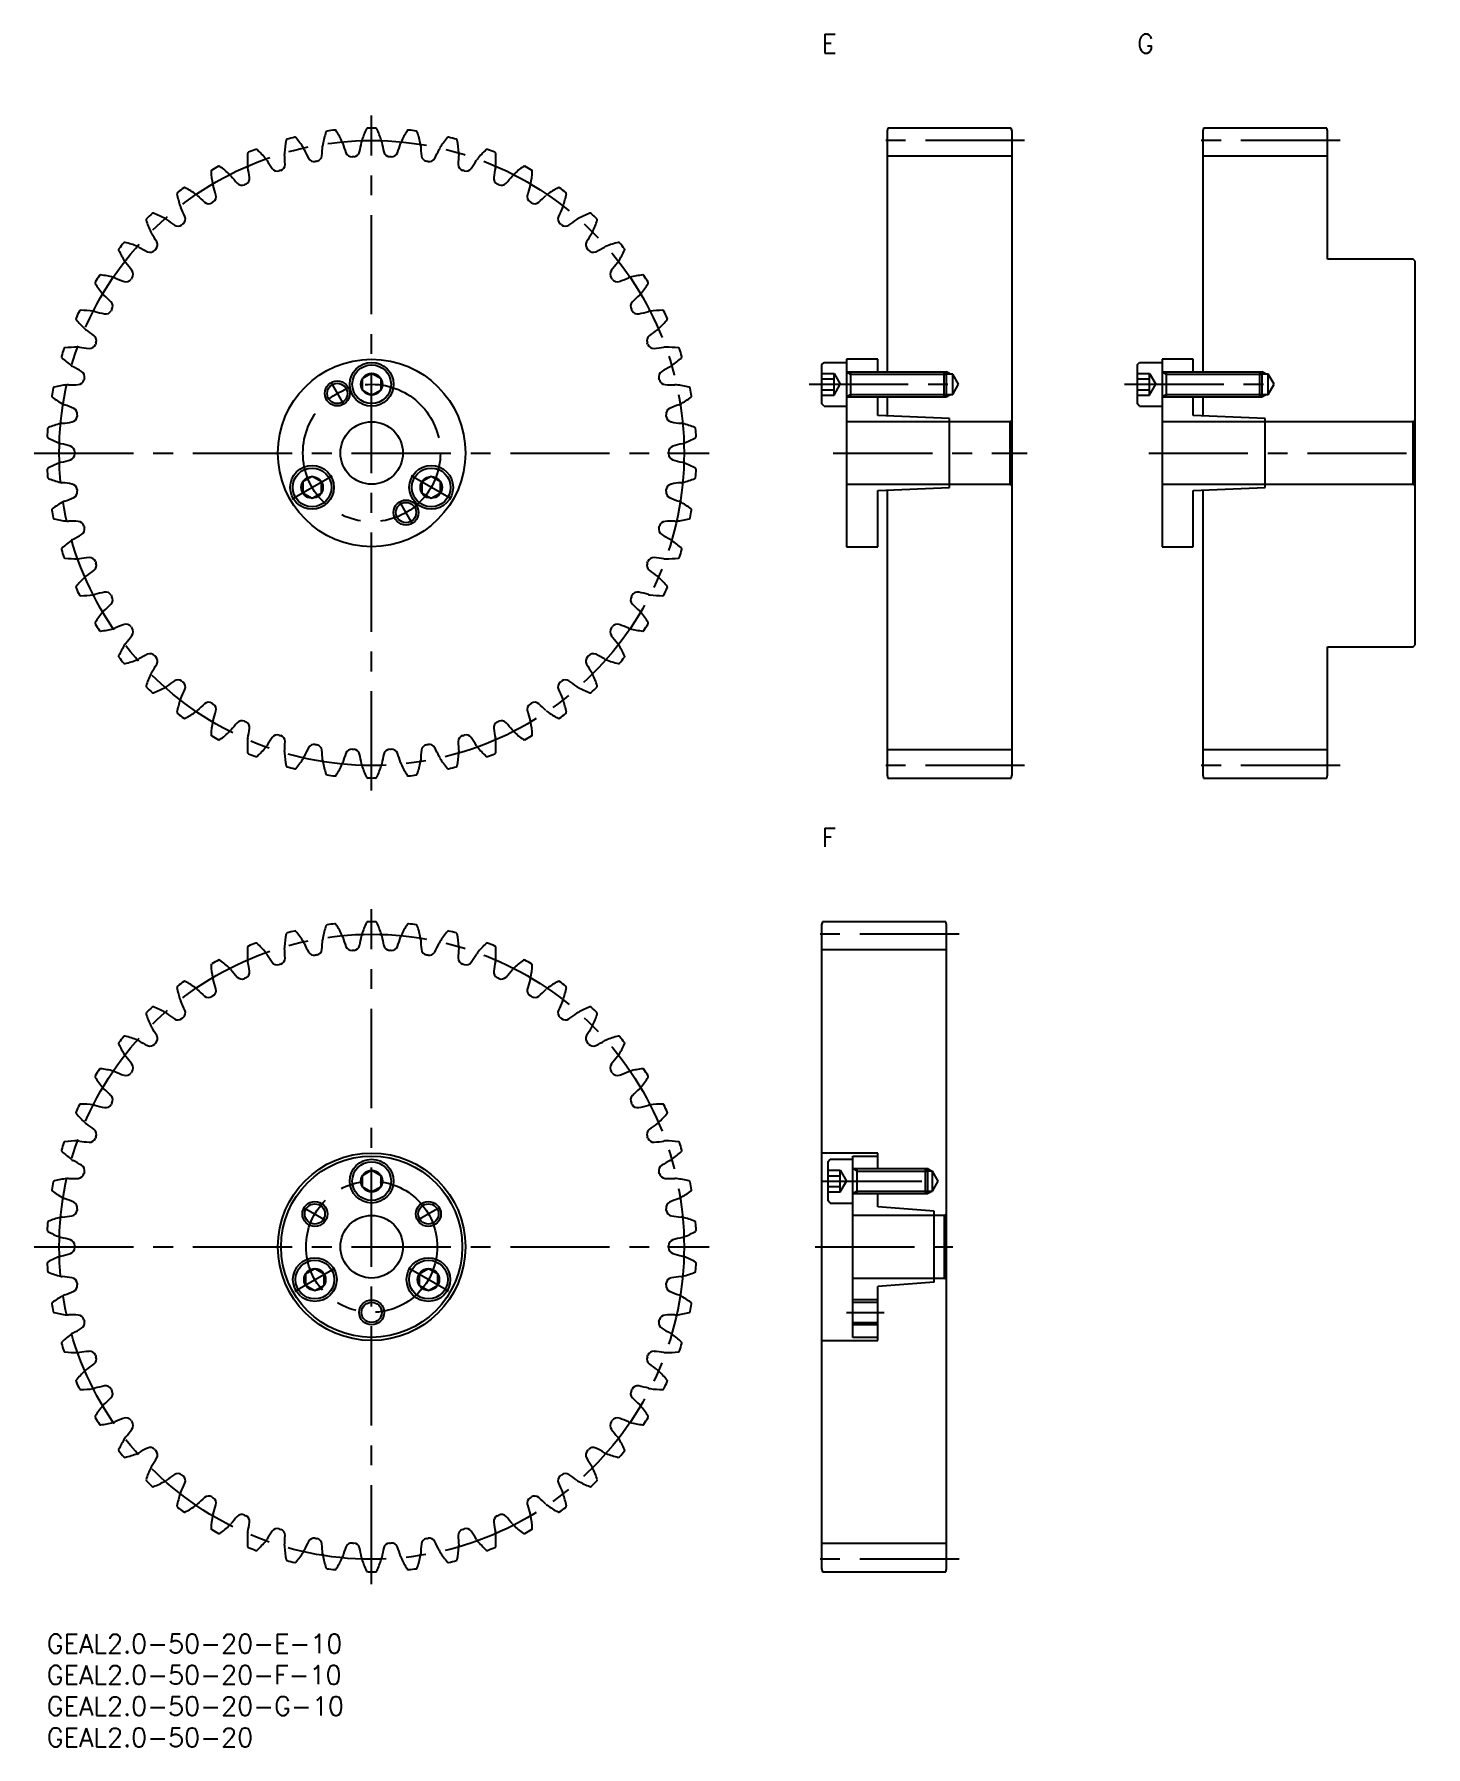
# Model space of a CAD drawing. Extents: x -2 to 221, y -18 to 256.
import ezdxf

# ---------------------------------------------------------------- set-up
doc = ezdxf.new("R2010")
doc.units = 0
doc.header["$LTSCALE"] = 0.5
doc.linetypes.add('CENTER', pattern=[50.8, 31.75, -6.35, 6.35, -6.35])
for name, color, linetype in [('AM_0', 7, 'CONTINUOUS'), ('MSM_CENTER', 1, 'CENTER'), ('MSM_CONTINUOUS', 7, 'CONTINUOUS'), ('MSM_NARROW', 5, 'CONTINUOUS'), ('MSM_PART_NUMBER', 7, 'CONTINUOUS')]:
    doc.layers.add(name, color=color, linetype=linetype)
doc.styles.get("Standard").update_dxf_attribs({"font": 'txt.shx', "height": 2, "bigfont": 'bigfont.shx'})

# ---------------------------------------------------------------- blocks, each defined once
blk = doc.blocks.new('*U3')
at = {"layer": 'MSM_PART_NUMBER'}
blk.add_text('F', height=3, dxfattribs=at).set_placement((124, 126))
blk = doc.blocks.new('*U4')
at = {"layer": 'MSM_PART_NUMBER'}
blk.add_text('GEAL2.0-50-20-F-10', height=3, dxfattribs=at).set_placement((0, -8))
blk = doc.blocks.new('*U5')
at = {"layer": 'MSM_PART_NUMBER'}
blk.add_text('GEAL2.0-50-20-E-10', height=3, dxfattribs=at).set_placement((0, -3))
blk = doc.blocks.new('*U6')
at = {"layer": 'MSM_PART_NUMBER'}
blk.add_text('GEAL2.0-50-20-G-10', height=3, dxfattribs=at).set_placement((0, -13))
blk = doc.blocks.new('*U7')
at = {"layer": 'MSM_PART_NUMBER'}
blk.add_text('GEAL2.0-50-20', height=3, dxfattribs=at).set_placement((0, -18))
blk = doc.blocks.new('*U8')
at = {"layer": 'MSM_PART_NUMBER'}
blk.add_text('E', height=3, dxfattribs=at).set_placement((124, 253))
blk = doc.blocks.new('*U9')
at = {"layer": 'MSM_PART_NUMBER'}
blk.add_text('G', height=3, dxfattribs=at).set_placement((174.5, 253))

msp = doc.modelspace()

# ---------------------------------------------------------------- linework, layer by layer
at = {"layer": 'AM_0'}
for p, q in [((129, 53.12), (133, 53.12)), ((129, 49.88), (133, 49.88))]:
    msp.add_line(p, q, dxfattribs=at)
at = {"layer": 'MSM_CENTER'}
for p, q in [((52, 135), (52, 243)), ((156.5, 239), (132.5, 239)), ((207, 239), (183, 239)), ((45.45, 200.35), (47.55, 196.71)), ((122, 200), (146.51, 200)), ((172.5, 200), (197.01, 200)), ((-2, 189), (106, 189)), ((125.86, 189), (156.92, 189)), ((176.36, 189), (220.7, 189)), ((39.29, 181.66), (45.66, 185.34)), ((64.71, 181.66), (58.34, 185.34)), ((58.55, 177.66), (56.45, 181.29)), ((156.5, 139), (132.5, 139)), ((207, 139), (183, 139)), ((52, 8), (52, 116)), ((146, 112), (122, 112)), ((124.2, 72.5), (143.17, 72.5)), ((41.09, 68.3), (44.73, 66.2)), ((62.91, 68.3), (59.27, 66.2)), ((-2, 62), (106, 62)), ((123, 62), (145, 62)), ((39.72, 54.91), (46.09, 58.59)), ((64.28, 54.91), (57.91, 58.59)), ((128, 51.5), (134, 51.5)), ((146, 12), (122, 12))]:
    msp.add_line(p, q, dxfattribs=at)
for centre, radius in [((52, 189), 50), ((52, 189), 11), ((52, 62), 50), ((52, 62), 10.5)]:
    msp.add_circle(centre, radius, dxfattribs=at)
at = {"layer": 'MSM_CONTINUOUS'}
for p, q in [((134.63, 241), (134.5, 240.5)), ((134.5, 240.5), (134.5, 202)), ((154.37, 241), (134.63, 241)), ((154.5, 240.5), (154.37, 241)), ((154.5, 137.5), (154.5, 240.5)), ((185.13, 241), (185, 240.5)), ((185, 240.5), (185, 202)), ((204.87, 241), (185.13, 241)), ((205, 240.5), (204.87, 241)), ((205, 220), (205, 240.5)), ((154.5, 236.5), (134.5, 236.5)), ((205, 236.5), (185, 236.5)), ((218.7, 220), (205, 220)), ((219, 219.7), (218.7, 220)), ((219, 158.3), (219, 219.7)), ((124, 203.1), (124.4, 203.5)), ((124, 203.1), (124, 196.9)), ((124.4, 203.5), (128, 203.5)), ((128, 204), (128, 174)), ((133, 204), (128, 204)), ((133, 202), (133, 204)), ((174.5, 203.1), (174.9, 203.5)), ((174.5, 203.1), (174.5, 196.9)), ((174.9, 203.5), (178.5, 203.5)), ((178.5, 204), (178.5, 174)), ((183.5, 204), (178.5, 204)), ((183.5, 202), (183.5, 204)), ((52, 201.73), (50.5, 200.87)), ((50.5, 200.87), (50.5, 199.13)), ((53.5, 200.87), (52, 201.73)), ((53.5, 199.13), (53.5, 200.87)), ((124, 201.73), (126, 201.73)), ((124, 200.87), (126, 200.87)), ((126, 201.73), (127, 200)), ((126, 198.27), (126, 201.73)), ((128, 202), (143.62, 202)), ((128.66, 202), (128.66, 198)), ((143.62, 198), (143.62, 202)), ((144, 201.62), (143.62, 202)), ((145, 201.62), (144, 201.62)), ((144, 198.38), (144, 201.62)), ((145.94, 200), (145, 201.62)), ((145, 198.38), (145, 201.62)), ((174.5, 201.73), (176.5, 201.73)), ((174.5, 200.87), (176.5, 200.87)), ((176.5, 201.73), (177.5, 200)), ((176.5, 198.27), (176.5, 201.73)), ((178.5, 202), (194.12, 202)), ((179.16, 202), (179.16, 198)), ((194.12, 198), (194.12, 202)), ((194.5, 201.62), (194.12, 202)), ((195.5, 201.62), (194.5, 201.62)), ((194.5, 198.38), (194.5, 201.62)), ((196.44, 200), (195.5, 201.62)), ((195.5, 198.38), (195.5, 201.62)), ((50.5, 199.13), (52, 198.27)), ((52, 198.27), (53.5, 199.13)), ((124, 199.13), (126, 199.13)), ((124, 198.27), (126, 198.27)), ((126, 198.27), (127, 200)), ((128, 198), (143.62, 198)), ((133, 195), (133, 198)), ((134.5, 198), (134.5, 194.93)), ((143.62, 198), (144, 198.38)), ((144, 198.38), (145, 198.38)), ((145, 198.38), (145.94, 200)), ((174.5, 199.13), (176.5, 199.13)), ((174.5, 198.27), (176.5, 198.27)), ((176.5, 198.27), (177.5, 200)), ((178.5, 198), (194.12, 198)), ((183.5, 195), (183.5, 198)), ((185, 198), (185, 194.93)), ((194.12, 198), (194.5, 198.38)), ((194.5, 198.38), (195.5, 198.38)), ((195.5, 198.38), (196.44, 200)), ((124.4, 196.5), (124, 196.9)), ((124.4, 196.5), (128, 196.5)), ((144.5, 194.5), (133, 195)), ((174.9, 196.5), (174.5, 196.9)), ((174.9, 196.5), (178.5, 196.5)), ((195, 194.5), (183.5, 195)), ((154.2, 194), (128, 194)), ((144.5, 183.5), (144.5, 194.5)), ((154.5, 194.3), (154.2, 194)), ((154.2, 184), (154.2, 194)), ((218.7, 194), (178.5, 194)), ((195, 183.5), (195, 194.5)), ((219, 194.3), (218.7, 194)), ((218.7, 184), (218.7, 194)), ((42.47, 185.23), (40.97, 184.37)), ((40.97, 184.37), (40.97, 182.63)), ((43.97, 184.37), (42.47, 185.23)), ((43.97, 182.63), (43.97, 184.37)), ((61.53, 185.23), (60.03, 184.37)), ((60.03, 184.37), (60.03, 182.63)), ((63.03, 184.37), (61.53, 185.23)), ((63.03, 182.63), (63.03, 184.37)), ((128, 184), (154.2, 184)), ((154.2, 184), (154.5, 183.7)), ((178.5, 184), (218.7, 184)), ((218.7, 184), (219, 183.7)), ((40.97, 182.63), (42.47, 181.77)), ((42.47, 181.77), (43.97, 182.63)), ((60.03, 182.63), (61.53, 181.77)), ((61.53, 181.77), (63.03, 182.63)), ((133, 183), (144.5, 183.5)), ((133, 174), (133, 183)), ((134.5, 183.07), (134.5, 137.5)), ((183.5, 183), (195, 183.5)), ((183.5, 174), (183.5, 183)), ((185, 183.07), (185, 137.5)), ((128, 174), (133, 174)), ((178.5, 174), (183.5, 174)), ((205, 137.5), (205, 158)), ((205, 158), (218.7, 158)), ((218.7, 158), (219, 158.3)), ((154.5, 141.5), (134.5, 141.5)), ((205, 141.5), (185, 141.5)), ((134.5, 137.5), (134.63, 137)), ((134.63, 137), (154.37, 137)), ((154.37, 137), (154.5, 137.5)), ((185, 137.5), (185.13, 137)), ((185.13, 137), (204.87, 137)), ((204.87, 137), (205, 137.5)), ((124.13, 114), (124, 113.5)), ((124, 113.5), (124, 10.5)), ((143.87, 114), (124.13, 114)), ((144, 113.5), (143.87, 114)), ((144, 10.5), (144, 113.5)), ((144, 109.5), (124, 109.5)), ((133, 77), (124, 77)), ((133, 74.5), (133, 77)), ((52, 74.23), (50.5, 73.37)), ((53.5, 73.37), (52, 74.23)), ((125, 75.6), (125.4, 76)), ((125, 75.6), (125, 69.4)), ((125, 74.23), (127, 74.23)), ((125.4, 76), (129, 76)), ((127, 74.23), (128, 72.5)), ((127, 70.77), (127, 74.23)), ((129, 47.5), (129, 76.5)), ((129, 76.5), (133, 76.5)), ((129, 74.5), (140.62, 74.5)), ((129.66, 74.5), (129.66, 70.5)), ((140.62, 70.5), (140.62, 74.5)), ((141, 74.12), (140.62, 74.5)), ((141.75, 74.12), (140.95, 74.12)), ((141, 70.88), (141, 74.12)), ((141.75, 70.88), (141.75, 74.12)), ((142.69, 72.5), (141.75, 74.12)), ((50.5, 73.37), (50.5, 71.63)), ((50.5, 71.63), (52, 70.77)), ((52, 70.77), (53.5, 71.63)), ((53.5, 71.63), (53.5, 73.37)), ((125, 73.37), (127, 73.37)), ((125, 71.63), (127, 71.63)), ((127, 70.77), (128, 72.5)), ((141.75, 70.88), (142.69, 72.5)), ((125, 70.77), (127, 70.77)), ((125.4, 69), (125, 69.4)), ((125.4, 69), (129, 69)), ((129, 70.5), (140.62, 70.5)), ((133, 68.38), (133, 70.5)), ((140.62, 70.5), (141, 70.88)), ((140.95, 70.88), (141.75, 70.88)), ((143.7, 67), (129, 67)), ((142, 67.69), (133, 68.38)), ((142, 56.31), (142, 67.69)), ((144, 67.3), (143.7, 67)), ((143.7, 57), (143.7, 67)), ((42.91, 58.48), (41.41, 57.62)), ((41.41, 57.62), (41.41, 55.88)), ((44.41, 57.62), (42.91, 58.48)), ((44.41, 55.88), (44.41, 57.62)), ((61.09, 58.48), (59.59, 57.62)), ((59.59, 57.62), (59.59, 55.88)), ((62.59, 57.62), (61.09, 58.48)), ((62.59, 55.88), (62.59, 57.62)), ((41.41, 55.88), (42.91, 55.02)), ((42.91, 55.02), (44.41, 55.88)), ((59.59, 55.88), (61.09, 55.02)), ((61.09, 55.02), (62.59, 55.88)), ((129, 57), (143.7, 57)), ((142, 56.31), (133, 55.63)), ((133, 47), (133, 55.63)), ((143.7, 57), (144, 56.7)), ((124, 47), (133, 47)), ((133, 47.5), (129, 47.5)), ((144, 14.5), (124, 14.5)), ((124, 10.5), (124.13, 10)), ((124.13, 10), (143.87, 10)), ((143.87, 10), (144, 10.5))]:
    msp.add_line(p, q, dxfattribs=at)
for centre, radius in [((52, 189), 15), ((52, 200), 3.5), ((52, 200), 3.1), ((46.5, 198.53), 1.62), ((52, 200), 1.73), ((52, 189), 5), ((42.47, 183.5), 3.5), ((42.47, 183.5), 3.1), ((61.53, 183.5), 3.5), ((61.53, 183.5), 3.1), ((42.47, 183.5), 1.73), ((61.53, 183.5), 1.73), ((57.5, 179.47), 1.62), ((52, 62), 15), ((52, 62), 14.5), ((52, 72.5), 3.5), ((52, 72.5), 3.1), ((52, 72.5), 1.73), ((42.91, 67.25), 1.62), ((61.09, 67.25), 1.62), ((52, 62), 5), ((42.91, 56.75), 3.5), ((42.91, 56.75), 3.1), ((42.91, 56.75), 1.73), ((61.09, 56.75), 3.5), ((61.09, 56.75), 3.1), ((61.09, 56.75), 1.73), ((52, 51.5), 1.62)]:
    msp.add_circle(centre, radius, dxfattribs=at)
for centre, radius, start, end in [((54.68, 235.91), 16.67, 169.1413, 176.2), ((38.51, 239.01), 0.2, 105.0969, 169.1413), ((52, 189), 52, 103.7032, 105.0968), ((39.73, 239.33), 0.2, 39.6587, 103.7032), ((27.05, 228.82), 16.67, 32.6, 39.6587), ((45.8, 238.07), 1.65, 169, 178.1121), ((60.54, 235.2), 16.67, 161.9413, 169), ((44.88, 240.31), 0.2, 97.8969, 161.9413), ((52, 189), 52, 96.5032, 97.8968), ((46.13, 240.47), 0.2, 32.4587, 96.5032), ((32.24, 231.63), 16.67, 25.4, 32.4587), ((45.8, 238.07), 1.65, 16.2879, 25.4), ((66.58, 244.16), 20, 196.3335, 200.8459), ((30.62, 241.89), 20, 346.3541, 350.8665), ((52, 238.46), 1.65, 161.8, 170.9121), ((66.26, 233.77), 16.67, 154.7413, 161.8), ((51.37, 240.8), 0.2, 90.6968, 154.7413), ((52, 189), 52, 89.3032, 90.6968), ((52.63, 240.8), 0.2, 25.2587, 89.3032), ((37.74, 233.77), 16.67, 18.2, 25.2587), ((52, 238.46), 1.65, 9.0879, 18.2), ((73.38, 241.89), 20, 189.1335, 193.6459), ((37.42, 244.16), 20, 339.1541, 343.6665), ((58.2, 238.07), 1.65, 154.6, 163.7121), ((71.76, 231.63), 16.67, 147.5413, 154.6), ((57.87, 240.47), 0.2, 83.4968, 147.5413), ((52, 189), 52, 82.1032, 83.4968), ((59.12, 240.31), 0.2, 18.0587, 82.1032), ((43.46, 235.2), 16.67, 11, 18.0587), ((58.2, 238.07), 1.65, 1.8879, 11), ((76.95, 228.82), 16.67, 140.3413, 147.4), ((64.27, 239.33), 0.2, 76.2968, 140.3413), ((52, 189), 52, 74.9032, 76.2968), ((65.49, 239.01), 0.2, 10.8587, 74.9032), ((49.32, 235.91), 16.67, 3.8, 10.8587), ((48.78, 235.88), 16.67, 176.3413, 183.4), ((32.35, 236.93), 0.2, 112.2969, 176.3413), ((52, 189), 52, 110.9032, 112.2968), ((33.52, 237.39), 0.2, 46.8587, 110.9032), ((22.26, 225.38), 16.67, 39.8, 46.8587), ((33.79, 234.99), 1.65, 30.6879, 39.8), ((52.41, 246.05), 20, 210.7335, 215.2459), ((39.7, 236.91), 1.65, 176.2, 185.3121), ((18.14, 234.92), 20, 0.7541, 5.2665), ((39.7, 236.91), 1.65, 23.4879, 32.6), ((59.55, 245.55), 20, 203.5335, 208.0459), ((42.78, 236.62), 1, 208.0459, 280.954), ((52, 189), 47.5, 100.646, 100.954), ((43.04, 236.67), 1, 280.646, 353.5541), ((24.16, 238.8), 20, 353.5541, 358.0665), ((48.82, 237.4), 1, 200.8459, 273.754), ((52, 189), 47.5, 93.446, 93.754), ((49.08, 237.41), 1, 273.446, 346.3541), ((54.92, 237.41), 1, 193.6459, 266.554), ((52, 189), 47.5, 86.246, 86.554), ((55.18, 237.4), 1, 266.246, 339.1541), ((79.84, 238.8), 20, 181.9335, 186.4459), ((60.96, 236.67), 1, 186.4459, 259.354), ((52, 189), 47.5, 79.046, 79.354), ((61.22, 236.62), 1, 259.046, 331.9541), ((44.45, 245.55), 20, 331.9541, 336.4665), ((64.3, 236.91), 1.65, 147.4, 156.5121), ((85.86, 234.92), 20, 174.7335, 179.2459), ((64.3, 236.91), 1.65, 354.6879, 3.8), ((51.59, 246.05), 20, 324.7541, 329.2665), ((70.21, 234.99), 1.65, 140.2, 149.3121), ((81.74, 225.38), 16.67, 133.1413, 140.2), ((70.48, 237.39), 0.2, 69.0968, 133.1413), ((52, 189), 52, 67.7032, 69.0968), ((71.65, 236.93), 0.2, 3.6587, 67.7032), ((55.22, 235.88), 16.67, 356.6, 3.6587), ((26.49, 234.09), 0.2, 119.4969, 183.5413), ((42.93, 235.1), 16.67, 183.5413, 190.6), ((52, 189), 52, 118.1032, 119.4968), ((27.6, 234.69), 0.2, 54.0587, 118.1032), ((17.93, 221.36), 16.67, 47, 54.0587), ((28.17, 232.34), 1.65, 37.8879, 47), ((45.25, 245.65), 20, 217.9335, 222.4459), ((31.47, 232.94), 1, 295.046, 7.9541), ((33.79, 234.99), 1.65, 183.4, 192.5121), ((12.65, 230.31), 20, 7.9541, 12.4665), ((36.89, 235.09), 1, 215.2459, 288.154), ((52, 189), 47.5, 107.846, 108.154), ((37.14, 235.17), 1, 287.846, 0.7541), ((66.86, 235.17), 1, 179.2459, 252.154), ((52, 189), 47.5, 71.846, 72.154), ((67.11, 235.09), 1, 251.846, 324.7541), ((72.53, 232.94), 1, 172.0459, 244.954), ((91.35, 230.31), 20, 167.5335, 172.0459), ((70.21, 234.99), 1.65, 347.4879, 356.6), ((58.75, 245.65), 20, 317.5541, 322.0665), ((75.83, 232.34), 1.65, 133, 142.1121), ((86.07, 221.36), 16.67, 125.9413, 133), ((76.4, 234.69), 0.2, 61.8968, 125.9413), ((52, 189), 52, 60.5032, 61.8968), ((61.07, 235.1), 16.67, 349.4, 356.4587), ((77.51, 234.09), 0.2, 356.4587, 60.5032), ((21.05, 230.53), 0.2, 126.6969, 190.7413), ((37.22, 233.6), 16.67, 190.7413, 197.8), ((52, 189), 52, 125.3032, 126.6968), ((22.06, 231.27), 0.2, 61.2587, 125.3032), ((14.15, 216.84), 16.67, 54.2, 61.2587), ((22.93, 229.01), 1.65, 45.0879, 54.2), ((38.21, 244.36), 20, 225.1335, 229.6459), ((28.17, 232.34), 1.65, 190.6, 199.7121), ((7.78, 225.05), 20, 15.1541, 19.6665), ((26.12, 230.02), 1, 302.246, 15.1541), ((31.23, 232.83), 1, 222.4459, 295.354), ((52, 189), 47.5, 115.046, 115.354), ((52, 189), 47.5, 64.646, 64.954), ((72.77, 232.83), 1, 244.646, 317.5541), ((77.88, 230.02), 1, 164.8459, 237.754), ((96.22, 225.05), 20, 160.3335, 164.8459), ((75.83, 232.34), 1.65, 340.2879, 349.4), ((65.79, 244.36), 20, 310.3541, 314.8665), ((81.07, 229.01), 1.65, 125.8, 134.9121), ((89.85, 216.84), 16.67, 118.7413, 125.8), ((81.94, 231.27), 0.2, 54.6968, 118.7413), ((52, 189), 52, 53.3032, 54.6968), ((66.78, 233.6), 16.67, 342.2, 349.2587), ((82.95, 230.53), 0.2, 349.2587, 53.3032), ((22.93, 229.01), 1.65, 197.8, 206.9121), ((3.61, 219.23), 20, 22.3541, 26.8665), ((25.9, 229.88), 1, 229.6459, 302.554), ((52, 189), 47.5, 122.246, 122.554), ((52, 189), 47.5, 57.446, 57.754), ((78.1, 229.88), 1, 237.446, 310.3541), ((100.39, 219.23), 20, 153.1335, 157.6459), ((81.07, 229.01), 1.65, 333.0879, 342.2), ((16.08, 226.33), 0.2, 133.8969, 197.9413), ((31.75, 231.4), 16.67, 197.9413, 205), ((52, 189), 52, 132.5032, 133.8968), ((17, 227.19), 0.2, 68.4587, 132.5032), ((10.96, 211.87), 16.67, 61.4, 68.4587), ((18.14, 225.05), 1.65, 52.2879, 61.4), ((31.38, 242.19), 20, 232.3335, 236.8459), ((20.98, 226.29), 1, 236.8459, 309.754), ((52, 189), 47.5, 129.446, 129.754), ((21.19, 226.45), 1, 309.446, 22.3541), ((82.81, 226.45), 1, 157.6459, 230.554), ((52, 189), 47.5, 50.246, 50.554), ((83.02, 226.29), 1, 230.246, 303.1541), ((72.62, 242.19), 20, 303.1541, 307.6665), ((85.86, 225.05), 1.65, 118.6, 127.7121), ((93.04, 211.87), 16.67, 111.5413, 118.6), ((87, 227.19), 0.2, 47.4968, 111.5413), ((52, 189), 52, 46.1032, 47.4968), ((72.25, 231.4), 16.67, 335, 342.0587), ((87.92, 226.33), 0.2, 342.0587, 46.1032), ((52, 189), 52, 139.7032, 141.0968), ((12.49, 222.5), 0.2, 75.6587, 139.7032), ((8.41, 206.55), 16.67, 68.6, 75.6587), ((13.89, 220.53), 1.65, 59.4879, 68.6), ((24.87, 239.19), 20, 239.5335, 244.0459), ((18.14, 225.05), 1.65, 205, 214.1121), ((0.21, 212.92), 20, 29.5541, 34.0665), ((16.73, 222.3), 1, 316.646, 29.5541), ((87.27, 222.3), 1, 150.4459, 223.354), ((103.79, 212.92), 20, 145.9335, 150.4459), ((85.86, 225.05), 1.65, 325.8879, 335), ((79.13, 239.19), 20, 295.9541, 300.4665), ((90.11, 220.53), 1.65, 111.4, 120.5121), ((95.59, 206.55), 16.67, 104.3413, 111.4), ((91.51, 222.5), 0.2, 40.2968, 104.3413), ((52, 189), 52, 38.9032, 40.2968), ((11.69, 221.53), 0.2, 141.0969, 205.1413), ((26.6, 228.53), 16.67, 205.1413, 212.2), ((13.89, 220.53), 1.65, 212.2, 221.3121), ((-2.38, 206.24), 20, 36.7541, 41.2665), ((16.56, 222.11), 1, 244.0459, 316.954), ((52, 189), 47.5, 136.646, 136.954), ((52, 189), 47.5, 43.046, 43.354), ((87.44, 222.11), 1, 223.046, 295.9541), ((106.38, 206.24), 20, 138.7335, 143.2459), ((90.11, 220.53), 1.65, 318.6879, 327.8), ((77.4, 228.53), 16.67, 327.8, 334.8587), ((92.31, 221.53), 0.2, 334.8587, 38.9032), ((52, 189), 52, 146.9032, 148.2968), ((8.6, 217.29), 0.2, 82.8587, 146.9032), ((6.56, 200.95), 16.67, 75.8, 82.8587), ((10.24, 215.5), 1.65, 66.6879, 75.8), ((18.79, 235.39), 20, 246.7335, 251.2459), ((12.69, 217.4), 1, 251.2459, 324.154), ((52, 189), 47.5, 143.846, 144.154), ((12.84, 217.61), 1, 323.846, 36.7541), ((91.16, 217.61), 1, 143.2459, 216.154), ((52, 189), 47.5, 35.846, 36.154), ((91.31, 217.4), 1, 215.846, 288.7541), ((85.21, 235.39), 20, 288.7541, 293.2665), ((93.76, 215.5), 1.65, 104.2, 113.3121), ((97.44, 200.95), 16.67, 97.1413, 104.2), ((95.4, 217.29), 0.2, 33.0968, 97.1413), ((52, 189), 52, 31.7032, 33.0968), ((7.93, 216.22), 0.2, 148.2969, 212.3413), ((21.84, 225.03), 16.67, 212.3413, 219.4), ((10.24, 215.5), 1.65, 219.4, 228.5121), ((-4.12, 199.29), 20, 43.9541, 48.4665), ((108.12, 199.29), 20, 131.5335, 136.0459), ((93.76, 215.5), 1.65, 311.4879, 320.6), ((82.16, 225.03), 16.67, 320.6, 327.6587), ((96.07, 216.22), 0.2, 327.6587, 31.7032), ((52, 189), 52, 154.1032, 155.4968), ((5.4, 211.62), 0.2, 90.0587, 154.1032), ((5.42, 195.16), 16.67, 83, 90.0587), ((7.25, 210.06), 1.65, 73.8879, 83), ((13.24, 230.87), 20, 253.9335, 258.4459), ((9.44, 212.25), 1, 258.4459, 331.354), ((9.56, 212.48), 1, 331.046, 43.9541), ((52, 189), 47.5, 151.046, 151.354), ((94.44, 212.48), 1, 136.0459, 208.954), ((52, 189), 47.5, 28.646, 28.954), ((94.56, 212.25), 1, 208.646, 281.5541), ((90.76, 230.87), 20, 281.5541, 286.0665), ((96.75, 210.06), 1.65, 97, 106.1121), ((98.58, 195.16), 16.67, 89.9413, 97), ((98.6, 211.62), 0.2, 25.8968, 89.9413), ((52, 189), 52, 24.5032, 25.8968), ((4.87, 210.48), 0.2, 155.4969, 219.5413), ((17.56, 220.97), 16.67, 219.5413, 226.6), ((7.25, 210.06), 1.65, 226.6, 235.7121), ((-4.96, 192.18), 20, 51.1541, 55.6665), ((108.96, 192.18), 20, 124.3335, 128.8459), ((96.75, 210.06), 1.65, 304.2879, 313.4), ((86.44, 220.97), 16.67, 313.4, 320.4587), ((99.13, 210.48), 0.2, 320.4587, 24.5032), ((52, 189), 52, 161.3032, 162.6968), ((2.93, 205.61), 0.2, 97.2587, 161.3032), ((5.01, 189.27), 16.67, 90.2, 97.2587), ((4.96, 204.28), 1.65, 81.0879, 90.2), ((8.3, 225.68), 20, 261.1335, 265.6459), ((6.86, 206.73), 1, 265.6459, 338.554), ((6.95, 206.98), 1, 338.246, 51.1541), ((52, 189), 47.5, 158.246, 158.554), ((97.05, 206.98), 1, 128.8459, 201.754), ((52, 189), 47.5, 21.446, 21.754), ((97.14, 206.73), 1, 201.446, 274.3541), ((95.7, 225.68), 20, 274.3541, 278.8665), ((99.04, 204.28), 1.65, 89.8, 98.9121), ((98.99, 189.27), 16.67, 82.7413, 89.8), ((101.07, 205.61), 0.2, 18.6968, 82.7413), ((52, 189), 52, 17.3032, 18.6968), ((2.54, 204.41), 0.2, 162.6969, 226.7413), ((13.83, 216.4), 16.67, 226.7413, 233.8), ((4.96, 204.28), 1.65, 233.8, 242.9121), ((-4.91, 185.01), 20, 58.3541, 62.8665), ((108.91, 185.01), 20, 117.1335, 121.6459), ((99.04, 204.28), 1.65, 297.0879, 306.2), ((90.17, 216.4), 16.67, 306.2, 313.2587), ((101.46, 204.41), 0.2, 313.2587, 17.3032), ((4.99, 200.94), 1, 272.8459, 345.754), ((5.06, 201.19), 1, 345.446, 58.3541), ((52, 189), 47.5, 165.446, 165.754), ((98.94, 201.19), 1, 121.6459, 194.554), ((52, 189), 47.5, 14.246, 14.554), ((99.01, 200.94), 1, 194.246, 267.1541), ((1, 198.09), 0.2, 169.8968, 233.9413), ((52, 189), 52, 168.5032, 169.8968), ((10.7, 211.4), 16.67, 233.9413, 241), ((1.24, 199.32), 0.2, 104.4587, 168.5032), ((5.35, 183.38), 16.67, 97.4, 104.4587), ((3.42, 198.27), 1.65, 88.2879, 97.4), ((4.05, 219.91), 20, 268.3335, 272.8459), ((99.95, 219.91), 20, 267.1541, 271.6665), ((100.58, 198.27), 1.65, 82.6, 91.7121), ((98.65, 183.38), 16.67, 75.5413, 82.6), ((93.3, 211.4), 16.67, 299, 306.0587), ((102.76, 199.32), 0.2, 11.4968, 75.5413), ((52, 189), 52, 10.1032, 11.4968), ((103, 198.09), 0.2, 306.0587, 10.1032), ((3.42, 198.27), 1.65, 241, 250.1121), ((-3.96, 177.91), 20, 65.5541, 70.0665), ((3.87, 194.95), 1, 280.0459, 352.954), ((3.9, 195.21), 1, 352.646, 65.5541), ((52, 189), 47.5, 172.646, 172.954), ((100.1, 195.21), 1, 114.4459, 187.354), ((52, 189), 47.5, 7.046, 7.354), ((100.13, 194.95), 1, 187.046, 259.9541), ((107.96, 177.91), 20, 109.9335, 114.4459), ((100.58, 198.27), 1.65, 289.8879, 299), ((52, 189), 52, 175.7032, 177.0968), ((0.35, 192.88), 0.2, 111.6587, 175.7032), ((6.42, 177.58), 16.67, 104.6, 111.6587), ((2.64, 192.11), 1.65, 95.4879, 104.6), ((0.55, 213.66), 20, 275.5335, 280.0459), ((103.45, 213.66), 20, 259.9541, 264.4665), ((101.36, 192.11), 1.65, 75.4, 84.5121), ((97.58, 177.58), 16.67, 68.3413, 75.4), ((103.65, 192.88), 0.2, 4.2968, 68.3413), ((52, 189), 52, 2.9032, 4.2968), ((0.27, 191.62), 0.2, 177.0968, 241.1413), ((8.21, 206.05), 16.67, 241.1413, 248.2), ((2.64, 192.11), 1.65, 248.2, 257.3121), ((-2.13, 170.98), 20, 72.7541, 77.2665), ((3.5, 189.13), 1, 359.846, 72.7541), ((52, 189), 47.5, 179.846, 180.154), ((100.5, 189.13), 1, 107.2459, 180.154), ((52, 189), 47.5, 359.846, 0.154), ((106.13, 170.98), 20, 102.7335, 107.2459), ((101.36, 192.11), 1.65, 282.6879, 291.8), ((95.79, 206.05), 16.67, 291.8, 298.8587), ((103.73, 191.62), 0.2, 298.8587, 2.9032), ((0.27, 186.38), 0.2, 118.8587, 182.9032), ((52, 189), 52, 182.9032, 184.2968), ((8.21, 171.95), 16.67, 111.8, 118.8587), ((2.64, 185.89), 1.65, 102.6879, 111.8), ((-2.13, 207.02), 20, 282.7335, 287.2459), ((3.5, 188.87), 1, 287.2459, 0.154), ((100.5, 188.87), 1, 179.846, 252.7541), ((106.13, 207.02), 20, 252.7541, 257.2665), ((101.36, 185.89), 1.65, 68.2, 77.3121), ((95.79, 171.95), 16.67, 61.1413, 68.2), ((103.73, 186.38), 0.2, 357.0968, 61.1413), ((52, 189), 52, 355.7032, 357.0968), ((0.35, 185.12), 0.2, 184.2968, 248.3413), ((6.42, 200.42), 16.67, 248.3413, 255.4), ((2.64, 185.89), 1.65, 255.4, 264.5121), ((0.55, 164.34), 20, 79.9541, 84.4665), ((3.87, 183.05), 1, 7.046, 79.9541), ((100.13, 183.05), 1, 100.0459, 172.954), ((103.45, 164.34), 20, 95.5335, 100.0459), ((101.36, 185.89), 1.65, 275.4879, 284.6), ((97.58, 200.42), 16.67, 284.6, 291.6587), ((103.65, 185.12), 0.2, 291.6587, 355.7032), ((10.7, 166.6), 16.67, 119, 126.0587), ((3.42, 179.73), 1.65, 109.8879, 119), ((-3.96, 200.09), 20, 289.9335, 294.4459), ((3.9, 182.79), 1, 294.4459, 7.354), ((52, 189), 47.5, 187.046, 187.354), ((100.1, 182.79), 1, 172.646, 245.5541), ((52, 189), 47.5, 352.646, 352.954), ((107.96, 200.09), 20, 245.5541, 250.0665), ((100.58, 179.73), 1.65, 61, 70.1121), ((93.3, 166.6), 16.67, 53.9413, 61), ((1, 179.91), 0.2, 126.0587, 190.1032), ((52, 189), 52, 190.1032, 191.4968), ((1.24, 178.68), 0.2, 191.4968, 255.5413), ((5.35, 194.62), 16.67, 255.5413, 262.6), ((98.65, 194.62), 16.67, 277.4, 284.4587), ((102.76, 178.68), 0.2, 284.4587, 348.5035), ((52, 189), 52, 348.5032, 349.8968), ((103, 179.91), 0.2, 349.8968, 53.9413), ((3.42, 179.73), 1.65, 262.6, 271.7121), ((4.05, 158.09), 20, 87.1541, 91.6665), ((-4.91, 192.99), 20, 297.1335, 301.6459), ((4.99, 177.06), 1, 14.246, 87.1541), ((5.06, 176.81), 1, 301.6459, 14.554), ((52, 189), 47.5, 194.246, 194.554), ((98.94, 176.81), 1, 165.446, 238.3541), ((52, 189), 47.5, 345.446, 345.754), ((99.01, 177.06), 1, 92.8459, 165.754), ((108.91, 192.99), 20, 238.3541, 242.8665), ((99.95, 158.09), 20, 88.3335, 92.8459), ((100.58, 179.73), 1.65, 268.2879, 277.4), ((2.54, 173.59), 0.2, 133.2587, 197.3032), ((52, 189), 52, 197.3032, 198.6968), ((13.83, 161.6), 16.67, 126.2, 133.2587), ((4.96, 173.72), 1.65, 117.0879, 126.2), ((99.04, 173.72), 1.65, 53.8, 62.9121), ((90.17, 161.6), 16.67, 46.7413, 53.8), ((52, 189), 52, 341.3032, 342.6968), ((101.46, 173.59), 0.2, 342.6968, 46.7413), ((2.93, 172.4), 0.2, 198.6968, 262.7413), ((5.01, 188.73), 16.67, 262.7413, 269.8), ((4.96, 173.72), 1.65, 269.8, 278.9121), ((8.3, 152.32), 20, 94.3541, 98.8665), ((-4.96, 185.82), 20, 304.3335, 308.8459), ((6.86, 171.27), 1, 21.446, 94.3541), ((6.95, 171.02), 1, 308.8459, 21.754), ((52, 189), 47.5, 201.446, 201.754), ((97.05, 171.02), 1, 158.246, 231.1541), ((52, 189), 47.5, 338.246, 338.554), ((97.14, 171.27), 1, 85.6459, 158.554), ((108.96, 185.82), 20, 231.1541, 235.6665), ((95.7, 152.32), 20, 81.1335, 85.6459), ((99.04, 173.72), 1.65, 261.0879, 270.2), ((98.99, 188.73), 16.67, 270.2, 277.2587), ((101.07, 172.4), 0.2, 277.2587, 341.3032), ((4.87, 167.52), 0.2, 140.4587, 204.5032), ((52, 189), 52, 204.5032, 205.8968), ((17.56, 157.03), 16.67, 133.4, 140.4587), ((7.25, 167.94), 1.65, 124.2879, 133.4), ((96.75, 167.94), 1.65, 46.6, 55.7121), ((86.44, 157.03), 16.67, 39.5413, 46.6), ((52, 189), 52, 334.1032, 335.4968), ((99.13, 167.52), 0.2, 335.4968, 39.5413), ((5.4, 166.38), 0.2, 205.8968, 269.9413), ((5.42, 182.84), 16.67, 269.9413, 277), ((7.25, 167.94), 1.65, 277, 286.1121), ((13.24, 147.13), 20, 101.5541, 106.0665), ((-4.12, 178.71), 20, 311.5335, 316.0459), ((9.44, 165.75), 1, 28.646, 101.5541), ((9.56, 165.52), 1, 316.0459, 28.954), ((52, 189), 47.5, 208.646, 208.954), ((94.44, 165.52), 1, 151.046, 223.9541), ((52, 189), 47.5, 331.046, 331.354), ((94.56, 165.75), 1, 78.4459, 151.354), ((108.12, 178.71), 20, 223.9541, 228.4665), ((90.76, 147.13), 20, 73.9335, 78.4459), ((96.75, 167.94), 1.65, 253.8879, 263), ((98.58, 182.84), 16.67, 263, 270.0587), ((98.6, 166.38), 0.2, 270.0587, 334.1035), ((7.93, 161.78), 0.2, 147.6587, 211.7032), ((21.84, 152.97), 16.67, 140.6, 147.6587), ((52, 189), 52, 211.7032, 213.0968), ((10.24, 162.5), 1.65, 131.4879, 140.6), ((93.76, 162.5), 1.65, 39.4, 48.5121), ((82.16, 152.97), 16.67, 32.3413, 39.4), ((52, 189), 52, 326.9032, 328.2968), ((96.07, 161.78), 0.2, 328.2968, 32.3413), ((8.6, 160.71), 0.2, 213.0968, 277.1413), ((6.56, 177.05), 16.67, 277.1413, 284.2), ((10.24, 162.5), 1.65, 284.2, 293.3121), ((18.79, 142.61), 20, 108.7541, 113.2665), ((12.69, 160.6), 1, 35.846, 108.7541), ((-2.38, 171.76), 20, 318.7335, 323.2459), ((52, 189), 47.5, 215.846, 216.154), ((12.84, 160.39), 1, 323.2459, 36.154), ((91.16, 160.39), 1, 143.846, 216.7541), ((52, 189), 47.5, 323.846, 324.154), ((106.38, 171.76), 20, 216.7541, 221.2665), ((91.31, 160.6), 1, 71.2459, 144.154), ((85.21, 142.61), 20, 66.7335, 71.2459), ((93.76, 162.5), 1.65, 246.6879, 255.8), ((97.44, 177.05), 16.67, 255.8, 262.8587), ((95.4, 160.71), 0.2, 262.8587, 326.9035), ((11.69, 156.47), 0.2, 154.8587, 218.9032), ((26.6, 149.47), 16.67, 147.8, 154.8587), ((52, 189), 52, 218.9032, 220.2968), ((13.89, 157.47), 1.65, 138.6879, 147.8), ((24.87, 138.81), 20, 115.9541, 120.4665), ((16.56, 155.89), 1, 43.046, 115.9541), ((52, 189), 47.5, 223.046, 223.354), ((16.73, 155.7), 1, 330.4459, 43.354), ((87.27, 155.7), 1, 136.646, 209.5541), ((52, 189), 47.5, 316.646, 316.954), ((87.44, 155.89), 1, 64.0459, 136.954), ((79.13, 138.81), 20, 59.5335, 64.0459), ((90.11, 157.47), 1.65, 32.2, 41.3121), ((77.4, 149.47), 16.67, 25.1413, 32.2), ((52, 189), 52, 319.7032, 321.0968), ((92.31, 156.47), 0.2, 321.0968, 25.1413), ((12.49, 155.5), 0.2, 220.2968, 284.3413), ((8.41, 171.45), 16.67, 284.3413, 291.4), ((13.89, 157.47), 1.65, 291.4, 300.5121), ((31.75, 146.6), 16.67, 155, 162.0587), ((18.14, 152.95), 1.65, 145.8879, 155), ((0.21, 165.08), 20, 325.9335, 330.4459), ((103.79, 165.08), 20, 209.5541, 214.0665), ((85.86, 152.95), 1.65, 25, 34.1121), ((72.25, 146.6), 16.67, 17.9413, 25), ((90.11, 157.47), 1.65, 239.4879, 248.6), ((95.59, 171.45), 16.67, 248.6, 255.6587), ((91.51, 155.5), 0.2, 255.6587, 319.7035), ((16.08, 151.67), 0.2, 162.0587, 226.1032), ((52, 189), 52, 226.1032, 227.4968), ((10.96, 166.13), 16.67, 291.5413, 298.6), ((18.14, 152.95), 1.65, 298.6, 307.7121), ((31.38, 135.81), 20, 123.1541, 127.6665), ((20.98, 151.71), 1, 50.246, 123.1541), ((3.61, 158.77), 20, 333.1335, 337.6459), ((52, 189), 47.5, 230.246, 230.554), ((21.19, 151.55), 1, 337.6459, 50.554), ((82.81, 151.55), 1, 129.446, 202.3541), ((100.39, 158.77), 20, 202.3541, 206.8665), ((52, 189), 47.5, 309.446, 309.754), ((83.02, 151.71), 1, 56.8459, 129.754), ((72.62, 135.81), 20, 52.3335, 56.8459), ((85.86, 152.95), 1.65, 232.2879, 241.4), ((93.04, 166.13), 16.67, 241.4, 248.4587), ((52, 189), 52, 312.5032, 313.8968), ((87.92, 151.67), 0.2, 313.8968, 17.9413), ((17, 150.81), 0.2, 227.4968, 291.5413), ((37.22, 144.4), 16.67, 162.2, 169.2587), ((22.93, 148.99), 1.65, 153.0879, 162.2), ((38.21, 133.64), 20, 130.3541, 134.8665), ((25.9, 148.12), 1, 57.446, 130.3541), ((52, 189), 47.5, 237.446, 237.754), ((26.12, 147.98), 1, 344.8459, 57.754), ((77.88, 147.98), 1, 122.246, 195.1541), ((52, 189), 47.5, 302.246, 302.554), ((78.1, 148.12), 1, 49.6459, 122.554), ((65.79, 133.64), 20, 45.1335, 49.6459), ((81.07, 148.99), 1.65, 17.8, 26.9121), ((66.78, 144.4), 16.67, 10.7413, 17.8), ((87, 150.81), 0.2, 248.4587, 312.5035), ((21.05, 147.47), 0.2, 169.2587, 233.3032), ((52, 189), 52, 233.3032, 234.6968), ((22.06, 146.73), 0.2, 234.6968, 298.7413), ((14.15, 161.16), 16.67, 298.7413, 305.8), ((22.93, 148.99), 1.65, 305.8, 314.9121), ((42.93, 142.9), 16.67, 169.4, 176.4587), ((28.17, 145.66), 1.65, 160.2879, 169.4), ((7.78, 152.95), 20, 340.3335, 344.8459), ((45.25, 132.35), 20, 137.5541, 142.0665), ((31.23, 145.17), 1, 64.646, 137.5541), ((52, 189), 47.5, 244.646, 244.954), ((31.47, 145.06), 1, 352.0459, 64.954), ((72.53, 145.06), 1, 115.046, 187.9541), ((52, 189), 47.5, 295.046, 295.354), ((72.77, 145.17), 1, 42.4459, 115.354), ((58.75, 132.35), 20, 37.9335, 42.4459), ((96.22, 152.95), 20, 195.1541, 199.6665), ((75.83, 145.66), 1.65, 10.6, 19.7121), ((61.07, 142.9), 16.67, 3.5413, 10.6), ((81.07, 148.99), 1.65, 225.0879, 234.2), ((89.85, 161.16), 16.67, 234.2, 241.2587), ((81.94, 146.73), 0.2, 241.2587, 305.3029), ((52, 189), 52, 305.3032, 306.6968), ((82.95, 147.47), 0.2, 306.6968, 10.7413), ((26.49, 143.91), 0.2, 176.4587, 240.5032), ((52, 189), 52, 240.5032, 241.8968), ((27.6, 143.31), 0.2, 241.8968, 305.9413), ((17.93, 156.64), 16.67, 305.9413, 313), ((28.17, 145.66), 1.65, 313, 322.1121), ((48.78, 142.12), 16.67, 176.6, 183.6587), ((33.79, 143.01), 1.65, 167.4879, 176.6), ((12.65, 147.69), 20, 347.5335, 352.0459), ((52.41, 131.95), 20, 144.7541, 149.2665), ((36.89, 142.91), 1, 71.846, 144.7541), ((52, 189), 47.5, 251.846, 252.154), ((37.14, 142.83), 1, 359.2459, 72.154), ((18.14, 143.08), 20, 354.7335, 359.2459), ((66.86, 142.83), 1, 107.846, 180.7541), ((85.86, 143.08), 20, 180.7541, 185.2665), ((52, 189), 47.5, 287.846, 288.154), ((67.11, 142.91), 1, 35.2459, 108.154), ((51.59, 131.95), 20, 30.7335, 35.2459), ((91.35, 147.69), 20, 187.9541, 192.4665), ((70.21, 143.01), 1.65, 3.4, 12.5121), ((55.22, 142.12), 16.67, 356.3413, 3.4), ((75.83, 145.66), 1.65, 217.8879, 227), ((86.07, 156.64), 16.67, 227, 234.0587), ((76.4, 143.31), 0.2, 234.0587, 298.1029), ((52, 189), 52, 298.1032, 299.4968), ((77.51, 143.91), 0.2, 299.4968, 3.5413), ((32.35, 141.07), 0.2, 183.6587, 247.7032), ((52, 189), 52, 247.7032, 249.0968), ((33.52, 140.61), 0.2, 249.0968, 313.1413), ((22.26, 152.62), 16.67, 313.1413, 320.2), ((33.79, 143.01), 1.65, 320.2, 329.3121), ((39.7, 141.09), 1.65, 174.6879, 183.8), ((54.68, 142.09), 16.67, 183.8, 190.8587), ((27.05, 149.18), 16.67, 320.3413, 327.4), ((39.7, 141.09), 1.65, 327.4, 336.5121), ((59.55, 132.45), 20, 151.9541, 156.4665), ((42.78, 141.38), 1, 79.046, 151.9541), ((52, 189), 47.5, 259.046, 259.354), ((43.04, 141.33), 1, 6.4459, 79.354), ((24.16, 139.2), 20, 1.9335, 6.4459), ((45.8, 139.93), 1.65, 181.8879, 191), ((66.58, 133.84), 20, 159.1541, 163.6665), ((48.82, 140.6), 1, 86.246, 159.1541), ((52, 189), 47.5, 266.246, 266.554), ((49.08, 140.59), 1, 13.6459, 86.554), ((30.62, 136.11), 20, 9.1335, 13.6459), ((73.38, 136.11), 20, 166.3541, 170.8665), ((54.92, 140.59), 1, 93.446, 166.3541), ((52, 189), 47.5, 273.446, 273.754), ((55.18, 140.6), 1, 20.8459, 93.754), ((37.42, 133.84), 20, 16.3335, 20.8459), ((58.2, 139.93), 1.65, 349, 358.1121), ((79.84, 139.2), 20, 173.5541, 178.0665), ((60.96, 141.33), 1, 100.646, 173.5541), ((52, 189), 47.5, 280.646, 280.954), ((61.22, 141.38), 1, 28.0459, 100.954), ((44.45, 132.45), 20, 23.5335, 28.0459), ((64.3, 141.09), 1.65, 203.4879, 212.6), ((76.95, 149.18), 16.67, 212.6, 219.6587), ((49.32, 142.09), 16.67, 349.1413, 356.2), ((64.3, 141.09), 1.65, 356.2, 5.3121), ((70.21, 143.01), 1.65, 210.6879, 219.8), ((81.74, 152.62), 16.67, 219.8, 226.8587), ((70.48, 140.61), 0.2, 226.8587, 290.9032), ((52, 189), 52, 290.9032, 292.2968), ((71.65, 141.07), 0.2, 292.2968, 356.3413), ((38.51, 138.99), 0.2, 190.8587, 254.9032), ((52, 189), 52, 254.9032, 256.2968), ((39.73, 138.67), 0.2, 256.2968, 320.3413), ((60.54, 142.8), 16.67, 191, 198.0587), ((44.88, 137.69), 0.2, 198.0587, 262.1032), ((52, 189), 52, 262.1032, 263.4968), ((46.13, 137.53), 0.2, 263.4968, 327.5413), ((32.24, 146.37), 16.67, 327.5413, 334.6), ((45.8, 139.93), 1.65, 334.6, 343.7121), ((52, 139.54), 1.65, 189.0879, 198.2), ((66.26, 144.23), 16.67, 198.2, 205.2587), ((51.37, 137.2), 0.2, 205.2587, 269.3032), ((52, 189), 52, 269.3032, 270.6968), ((52.63, 137.2), 0.2, 270.6968, 334.7413), ((37.74, 144.23), 16.67, 334.7413, 341.8), ((52, 139.54), 1.65, 341.8, 350.9121), ((58.2, 139.93), 1.65, 196.2879, 205.4), ((71.76, 146.37), 16.67, 205.4, 212.4587), ((57.87, 137.53), 0.2, 212.4587, 276.5032), ((52, 189), 52, 276.5032, 277.8968), ((59.12, 137.69), 0.2, 277.8968, 341.9413), ((43.46, 142.8), 16.67, 341.9413, 349), ((64.27, 138.67), 0.2, 219.6587, 283.7032), ((52, 189), 52, 283.7032, 285.0968), ((65.49, 138.99), 0.2, 285.0968, 349.1413), ((52, 62), 52, 103.7032, 105.0968), ((39.73, 112.33), 0.2, 39.6587, 103.7032), ((27.05, 101.82), 16.67, 32.6, 39.6587), ((60.54, 108.2), 16.67, 161.9413, 169), ((44.88, 113.31), 0.2, 97.8969, 161.9413), ((52, 62), 52, 96.5032, 97.8968), ((46.13, 113.47), 0.2, 32.4587, 96.5032), ((32.24, 104.63), 16.67, 25.4, 32.4587), ((66.26, 106.77), 16.67, 154.7413, 161.8), ((51.37, 113.8), 0.2, 90.6968, 154.7413), ((52, 62), 52, 89.3032, 90.6968), ((52.63, 113.8), 0.2, 25.2587, 89.3032), ((37.74, 106.77), 16.67, 18.2, 25.2587), ((71.76, 104.63), 16.67, 147.5413, 154.6), ((57.87, 113.47), 0.2, 83.4968, 147.5413), ((52, 62), 52, 82.1032, 83.4968), ((59.12, 113.31), 0.2, 18.0587, 82.1032), ((43.46, 108.2), 16.67, 11, 18.0587), ((76.95, 101.82), 16.67, 140.3413, 147.4), ((64.27, 112.33), 0.2, 76.2968, 140.3413), ((52, 62), 52, 74.9032, 76.2968), ((48.78, 108.88), 16.67, 176.3413, 183.4), ((32.35, 109.93), 0.2, 112.2969, 176.3413), ((52, 62), 52, 110.9032, 112.2968), ((33.52, 110.39), 0.2, 46.8587, 110.9032), ((22.26, 98.38), 16.67, 39.8, 46.8587), ((54.68, 108.91), 16.67, 169.1413, 176.2), ((39.7, 109.91), 1.65, 176.2, 185.3121), ((18.14, 107.92), 20, 0.7541, 5.2665), ((38.51, 112.01), 0.2, 105.0969, 169.1413), ((39.7, 109.91), 1.65, 23.4879, 32.6), ((59.55, 118.55), 20, 203.5335, 208.0459), ((24.16, 111.8), 20, 353.5541, 358.0665), ((45.8, 111.07), 1.65, 169, 178.1121), ((45.8, 111.07), 1.65, 16.2879, 25.4), ((66.58, 117.16), 20, 196.3335, 200.8459), ((48.82, 110.4), 1, 200.8459, 273.754), ((49.08, 110.41), 1, 273.446, 346.3541), ((30.62, 114.89), 20, 346.3541, 350.8665), ((52, 111.46), 1.65, 161.8, 170.9121), ((52, 111.46), 1.65, 9.0879, 18.2), ((73.38, 114.89), 20, 189.1335, 193.6459), ((54.92, 110.41), 1, 193.6459, 266.554), ((55.18, 110.4), 1, 266.246, 339.1541), ((37.42, 117.16), 20, 339.1541, 343.6665), ((58.2, 111.07), 1.65, 154.6, 163.7121), ((58.2, 111.07), 1.65, 1.8879, 11), ((79.84, 111.8), 20, 181.9335, 186.4459), ((44.45, 118.55), 20, 331.9541, 336.4665), ((64.3, 109.91), 1.65, 147.4, 156.5121), ((65.49, 112.01), 0.2, 10.8587, 74.9032), ((49.32, 108.91), 16.67, 3.8, 10.8587), ((85.86, 107.92), 20, 174.7335, 179.2459), ((64.3, 109.91), 1.65, 354.6879, 3.8), ((81.74, 98.38), 16.67, 133.1413, 140.2), ((70.48, 110.39), 0.2, 69.0968, 133.1413), ((52, 62), 52, 67.7032, 69.0968), ((71.65, 109.93), 0.2, 3.6587, 67.7032), ((55.22, 108.88), 16.67, 356.6, 3.6587), ((26.49, 107.09), 0.2, 119.4969, 183.5413), ((42.93, 108.1), 16.67, 183.5413, 190.6), ((52, 62), 52, 118.1032, 119.4968), ((27.6, 107.69), 0.2, 54.0587, 118.1032), ((17.93, 94.36), 16.67, 47, 54.0587), ((33.79, 107.99), 1.65, 183.4, 192.5121), ((12.65, 103.31), 20, 7.9541, 12.4665), ((33.79, 107.99), 1.65, 30.6879, 39.8), ((52.41, 119.05), 20, 210.7335, 215.2459), ((36.89, 108.09), 1, 215.2459, 288.154), ((52, 62), 47.5, 107.846, 108.154), ((37.14, 108.17), 1, 287.846, 0.7541), ((42.78, 109.62), 1, 208.0459, 280.954), ((52, 62), 47.5, 100.646, 100.954), ((43.04, 109.67), 1, 280.646, 353.5541), ((52, 62), 47.5, 93.446, 93.754), ((52, 62), 47.5, 86.246, 86.554), ((60.96, 109.67), 1, 186.4459, 259.354), ((52, 62), 47.5, 79.046, 79.354), ((61.22, 109.62), 1, 259.046, 331.9541), ((66.86, 108.17), 1, 179.2459, 252.154), ((52, 62), 47.5, 71.846, 72.154), ((67.11, 108.09), 1, 251.846, 324.7541), ((51.59, 119.05), 20, 324.7541, 329.2665), ((70.21, 107.99), 1.65, 140.2, 149.3121), ((91.35, 103.31), 20, 167.5335, 172.0459), ((70.21, 107.99), 1.65, 347.4879, 356.6), ((86.07, 94.36), 16.67, 125.9413, 133), ((76.4, 107.69), 0.2, 61.8968, 125.9413), ((52, 62), 52, 60.5032, 61.8968), ((61.07, 108.1), 16.67, 349.4, 356.4587), ((77.51, 107.09), 0.2, 356.4587, 60.5032), ((52, 62), 52, 125.3032, 126.6968), ((22.06, 104.27), 0.2, 61.2587, 125.3032), ((14.15, 89.84), 16.67, 54.2, 61.2587), ((28.17, 105.34), 1.65, 190.6, 199.7121), ((7.78, 98.05), 20, 15.1541, 19.6665), ((28.17, 105.34), 1.65, 37.8879, 47), ((45.25, 118.65), 20, 217.9335, 222.4459), ((31.23, 105.83), 1, 222.4459, 295.354), ((52, 62), 47.5, 115.046, 115.354), ((31.47, 105.94), 1, 295.046, 7.9541), ((72.53, 105.94), 1, 172.0459, 244.954), ((52, 62), 47.5, 64.646, 64.954), ((72.77, 105.83), 1, 244.646, 317.5541), ((58.75, 118.65), 20, 317.5541, 322.0665), ((75.83, 105.34), 1.65, 133, 142.1121), ((96.22, 98.05), 20, 160.3335, 164.8459), ((75.83, 105.34), 1.65, 340.2879, 349.4), ((89.85, 89.84), 16.67, 118.7413, 125.8), ((81.94, 104.27), 0.2, 54.6968, 118.7413), ((52, 62), 52, 53.3032, 54.6968), ((21.05, 103.53), 0.2, 126.6969, 190.7413), ((37.22, 106.6), 16.67, 190.7413, 197.8), ((22.93, 102.01), 1.65, 197.8, 206.9121), ((22.93, 102.01), 1.65, 45.0879, 54.2), ((38.21, 117.36), 20, 225.1335, 229.6459), ((25.9, 102.88), 1, 229.6459, 302.554), ((52, 62), 47.5, 122.246, 122.554), ((26.12, 103.02), 1, 302.246, 15.1541), ((77.88, 103.02), 1, 164.8459, 237.754), ((52, 62), 47.5, 57.446, 57.754), ((78.1, 102.88), 1, 237.446, 310.3541), ((65.79, 117.36), 20, 310.3541, 314.8665), ((81.07, 102.01), 1.65, 125.8, 134.9121), ((81.07, 102.01), 1.65, 333.0879, 342.2), ((66.78, 106.6), 16.67, 342.2, 349.2587), ((82.95, 103.53), 0.2, 349.2587, 53.3032), ((16.08, 99.33), 0.2, 133.8969, 197.9413), ((31.75, 104.4), 16.67, 197.9413, 205), ((52, 62), 52, 132.5032, 133.8968), ((17, 100.19), 0.2, 68.4587, 132.5032), ((10.96, 84.87), 16.67, 61.4, 68.4587), ((18.14, 98.05), 1.65, 52.2879, 61.4), ((31.38, 115.19), 20, 232.3335, 236.8459), ((3.61, 92.23), 20, 22.3541, 26.8665), ((52, 62), 47.5, 129.446, 129.754), ((21.19, 99.45), 1, 309.446, 22.3541), ((82.81, 99.45), 1, 157.6459, 230.554), ((100.39, 92.23), 20, 153.1335, 157.6459), ((52, 62), 47.5, 50.246, 50.554), ((72.62, 115.19), 20, 303.1541, 307.6665), ((85.86, 98.05), 1.65, 118.6, 127.7121), ((93.04, 84.87), 16.67, 111.5413, 118.6), ((87, 100.19), 0.2, 47.4968, 111.5413), ((52, 62), 52, 46.1032, 47.4968), ((72.25, 104.4), 16.67, 335, 342.0587), ((87.92, 99.33), 0.2, 342.0587, 46.1032), ((18.14, 98.05), 1.65, 205, 214.1121), ((0.21, 85.92), 20, 29.5541, 34.0665), ((20.98, 99.29), 1, 236.8459, 309.754), ((83.02, 99.29), 1, 230.246, 303.1541), ((103.79, 85.92), 20, 145.9335, 150.4459), ((85.86, 98.05), 1.65, 325.8879, 335), ((11.69, 94.53), 0.2, 141.0969, 205.1413), ((26.6, 101.53), 16.67, 205.1413, 212.2), ((52, 62), 52, 139.7032, 141.0968), ((12.49, 95.5), 0.2, 75.6587, 139.7032), ((8.41, 79.55), 16.67, 68.6, 75.6587), ((13.89, 93.53), 1.65, 59.4879, 68.6), ((24.87, 112.19), 20, 239.5335, 244.0459), ((16.56, 95.11), 1, 244.0459, 316.954), ((52, 62), 47.5, 136.646, 136.954), ((16.73, 95.3), 1, 316.646, 29.5541), ((87.27, 95.3), 1, 150.4459, 223.354), ((52, 62), 47.5, 43.046, 43.354), ((87.44, 95.11), 1, 223.046, 295.9541), ((79.13, 112.19), 20, 295.9541, 300.4665), ((90.11, 93.53), 1.65, 111.4, 120.5121), ((95.59, 79.55), 16.67, 104.3413, 111.4), ((91.51, 95.5), 0.2, 40.2968, 104.3413), ((77.4, 101.53), 16.67, 327.8, 334.8587), ((52, 62), 52, 38.9032, 40.2968), ((92.31, 94.53), 0.2, 334.8587, 38.9032), ((8.6, 90.29), 0.2, 82.8587, 146.9032), ((6.56, 73.95), 16.67, 75.8, 82.8587), ((13.89, 93.53), 1.65, 212.2, 221.3121), ((-2.38, 79.24), 20, 36.7541, 41.2665), ((12.84, 90.61), 1, 323.846, 36.7541), ((91.16, 90.61), 1, 143.2459, 216.154), ((106.38, 79.24), 20, 138.7335, 143.2459), ((90.11, 93.53), 1.65, 318.6879, 327.8), ((97.44, 73.95), 16.67, 97.1413, 104.2), ((95.4, 90.29), 0.2, 33.0968, 97.1413), ((7.93, 89.22), 0.2, 148.2969, 212.3413), ((52, 62), 52, 146.9032, 148.2968), ((21.84, 98.03), 16.67, 212.3413, 219.4), ((10.24, 88.5), 1.65, 66.6879, 75.8), ((18.79, 108.39), 20, 246.7335, 251.2459), ((12.69, 90.4), 1, 251.2459, 324.154), ((52, 62), 47.5, 143.846, 144.154), ((52, 62), 47.5, 35.846, 36.154), ((91.31, 90.4), 1, 215.846, 288.7541), ((85.21, 108.39), 20, 288.7541, 293.2665), ((93.76, 88.5), 1.65, 104.2, 113.3121), ((82.16, 98.03), 16.67, 320.6, 327.6587), ((52, 62), 52, 31.7032, 33.0968), ((96.07, 89.22), 0.2, 327.6587, 31.7032), ((10.24, 88.5), 1.65, 219.4, 228.5121), ((-4.12, 72.29), 20, 43.9541, 48.4665), ((9.56, 85.48), 1, 331.046, 43.9541), ((52, 62), 47.5, 151.046, 151.354), ((94.44, 85.48), 1, 136.0459, 208.954), ((52, 62), 47.5, 28.646, 28.954), ((108.12, 72.29), 20, 131.5335, 136.0459), ((93.76, 88.5), 1.65, 311.4879, 320.6), ((4.87, 83.48), 0.2, 155.4969, 219.5413), ((52, 62), 52, 154.1032, 155.4968), ((17.56, 93.97), 16.67, 219.5413, 226.6), ((5.4, 84.62), 0.2, 90.0587, 154.1032), ((5.42, 68.16), 16.67, 83, 90.0587), ((7.25, 83.06), 1.65, 73.8879, 83), ((13.24, 103.87), 20, 253.9335, 258.4459), ((9.44, 85.25), 1, 258.4459, 331.354), ((94.56, 85.25), 1, 208.646, 281.5541), ((90.76, 103.87), 20, 281.5541, 286.0665), ((96.75, 83.06), 1.65, 97, 106.1121), ((98.58, 68.16), 16.67, 89.9413, 97), ((86.44, 93.97), 16.67, 313.4, 320.4587), ((98.6, 84.62), 0.2, 25.8968, 89.9413), ((52, 62), 52, 24.5032, 25.8968), ((99.13, 83.48), 0.2, 320.4587, 24.5032), ((7.25, 83.06), 1.65, 226.6, 235.7121), ((-4.96, 65.18), 20, 51.1541, 55.6665), ((6.95, 79.98), 1, 338.246, 51.1541), ((52, 62), 47.5, 158.246, 158.554), ((97.05, 79.98), 1, 128.8459, 201.754), ((52, 62), 47.5, 21.446, 21.754), ((108.96, 65.18), 20, 124.3335, 128.8459), ((96.75, 83.06), 1.65, 304.2879, 313.4), ((2.54, 77.41), 0.2, 162.6969, 226.7413), ((52, 62), 52, 161.3032, 162.6968), ((13.83, 89.4), 16.67, 226.7413, 233.8), ((2.93, 78.61), 0.2, 97.2587, 161.3032), ((5.01, 62.27), 16.67, 90.2, 97.2587), ((4.96, 77.28), 1.65, 81.0879, 90.2), ((8.3, 98.68), 20, 261.1335, 265.6459), ((6.86, 79.73), 1, 265.6459, 338.554), ((97.14, 79.73), 1, 201.446, 274.3541), ((95.7, 98.68), 20, 274.3541, 278.8665), ((99.04, 77.28), 1.65, 89.8, 98.9121), ((98.99, 62.27), 16.67, 82.7413, 89.8), ((90.17, 89.4), 16.67, 306.2, 313.2587), ((101.07, 78.61), 0.2, 18.6968, 82.7413), ((52, 62), 52, 17.3032, 18.6968), ((101.46, 77.41), 0.2, 313.2587, 17.3032), ((4.96, 77.28), 1.65, 233.8, 242.9121), ((-4.91, 58.01), 20, 58.3541, 62.8665), ((5.06, 74.19), 1, 345.446, 58.3541), ((98.94, 74.19), 1, 121.6459, 194.554), ((108.91, 58.01), 20, 117.1335, 121.6459), ((99.04, 77.28), 1.65, 297.0879, 306.2), ((52, 62), 52, 168.5032, 169.8968), ((1.24, 72.32), 0.2, 104.4587, 168.5032), ((5.35, 56.38), 16.67, 97.4, 104.4587), ((3.42, 71.27), 1.65, 88.2879, 97.4), ((4.05, 92.91), 20, 268.3335, 272.8459), ((4.99, 73.94), 1, 272.8459, 345.754), ((52, 62), 47.5, 165.446, 165.754), ((52, 62), 47.5, 14.246, 14.554), ((99.01, 73.94), 1, 194.246, 267.1541), ((99.95, 92.91), 20, 267.1541, 271.6665), ((100.58, 71.27), 1.65, 82.6, 91.7121), ((98.65, 56.38), 16.67, 75.5413, 82.6), ((102.76, 72.32), 0.2, 11.4968, 75.5413), ((52, 62), 52, 10.1032, 11.4968), ((1, 71.09), 0.2, 169.8968, 233.9413), ((10.7, 84.4), 16.67, 233.9413, 241), ((3.42, 71.27), 1.65, 241, 250.1121), ((-3.96, 50.91), 20, 65.5541, 70.0665), ((3.9, 68.21), 1, 352.646, 65.5541), ((100.1, 68.21), 1, 114.4459, 187.354), ((107.96, 50.91), 20, 109.9335, 114.4459), ((100.58, 71.27), 1.65, 289.8879, 299), ((93.3, 84.4), 16.67, 299, 306.0587), ((103, 71.09), 0.2, 306.0587, 10.1032), ((52, 62), 52, 175.7032, 177.0968), ((0.35, 65.88), 0.2, 111.6587, 175.7032), ((6.42, 50.58), 16.67, 104.6, 111.6587), ((2.64, 65.11), 1.65, 95.4879, 104.6), ((0.55, 86.66), 20, 275.5335, 280.0459), ((3.87, 67.95), 1, 280.0459, 352.954), ((52, 62), 47.5, 172.646, 172.954), ((52, 62), 47.5, 7.046, 7.354), ((100.13, 67.95), 1, 187.046, 259.9541), ((103.45, 86.66), 20, 259.9541, 264.4665), ((101.36, 65.11), 1.65, 75.4, 84.5121), ((97.58, 50.58), 16.67, 68.3413, 75.4), ((103.65, 65.88), 0.2, 4.2968, 68.3413), ((52, 62), 52, 2.9032, 4.2968), ((0.27, 64.62), 0.2, 177.0968, 241.1413), ((8.21, 79.05), 16.67, 241.1413, 248.2), ((2.64, 65.11), 1.65, 248.2, 257.3121), ((-2.13, 43.98), 20, 72.7541, 77.2665), ((3.5, 62.13), 1, 359.846, 72.7541), ((100.5, 62.13), 1, 107.2459, 180.154), ((106.13, 43.98), 20, 102.7335, 107.2459), ((101.36, 65.11), 1.65, 282.6879, 291.8), ((95.79, 79.05), 16.67, 291.8, 298.8587), ((103.73, 64.62), 0.2, 298.8587, 2.9032), ((8.21, 44.95), 16.67, 111.8, 118.8587), ((2.64, 58.89), 1.65, 102.6879, 111.8), ((-2.13, 80.02), 20, 282.7335, 287.2459), ((3.5, 61.87), 1, 287.2459, 0.154), ((52, 62), 47.5, 179.846, 180.154), ((52, 62), 47.5, 359.846, 0.154), ((100.5, 61.87), 1, 179.846, 252.7541), ((106.13, 80.02), 20, 252.7541, 257.2665), ((101.36, 58.89), 1.65, 68.2, 77.3121), ((95.79, 44.95), 16.67, 61.1413, 68.2), ((0.27, 59.38), 0.2, 118.8587, 182.9032), ((52, 62), 52, 182.9032, 184.2968), ((0.35, 58.12), 0.2, 184.2968, 248.3413), ((6.42, 73.42), 16.67, 248.3413, 255.4), ((97.58, 73.42), 16.67, 284.6, 291.6587), ((103.65, 58.12), 0.2, 291.6587, 355.7032), ((103.73, 59.38), 0.2, 357.0968, 61.1413), ((52, 62), 52, 355.7032, 357.0968), ((2.64, 58.89), 1.65, 255.4, 264.5121), ((0.55, 37.34), 20, 79.9541, 84.4665), ((-3.96, 73.09), 20, 289.9335, 294.4459), ((3.87, 56.05), 1, 7.046, 79.9541), ((3.9, 55.79), 1, 294.4459, 7.354), ((52, 62), 47.5, 187.046, 187.354), ((100.1, 55.79), 1, 172.646, 245.5541), ((52, 62), 47.5, 352.646, 352.954), ((100.13, 56.05), 1, 100.0459, 172.954), ((107.96, 73.09), 20, 245.5541, 250.0665), ((103.45, 37.34), 20, 95.5335, 100.0459), ((101.36, 58.89), 1.65, 275.4879, 284.6), ((1, 52.91), 0.2, 126.0587, 190.1032), ((52, 62), 52, 190.1032, 191.4968), ((10.7, 39.6), 16.67, 119, 126.0587), ((3.42, 52.73), 1.65, 109.8879, 119), ((100.58, 52.73), 1.65, 61, 70.1121), ((93.3, 39.6), 16.67, 53.9413, 61), ((52, 62), 52, 348.5032, 349.8968), ((103, 52.91), 0.2, 349.8968, 53.9413), ((1.24, 51.68), 0.2, 191.4968, 255.5413), ((5.35, 67.62), 16.67, 255.5413, 262.6), ((3.42, 52.73), 1.65, 262.6, 271.7121), ((4.05, 31.09), 20, 87.1541, 91.6665), ((4.99, 50.06), 1, 14.246, 87.1541), ((5.06, 49.81), 1, 301.6459, 14.554), ((52, 62), 47.5, 194.246, 194.554), ((98.94, 49.81), 1, 165.446, 238.3541), ((52, 62), 47.5, 345.446, 345.754), ((99.01, 50.06), 1, 92.8459, 165.754), ((99.95, 31.09), 20, 88.3335, 92.8459), ((100.58, 52.73), 1.65, 268.2879, 277.4), ((98.65, 67.62), 16.67, 277.4, 284.4587), ((102.76, 51.68), 0.2, 284.4587, 348.5035), ((2.54, 46.59), 0.2, 133.2587, 197.3032), ((13.83, 34.6), 16.67, 126.2, 133.2587), ((4.96, 46.72), 1.65, 117.0879, 126.2), ((-4.91, 65.99), 20, 297.1335, 301.6459), ((108.91, 65.99), 20, 238.3541, 242.8665), ((99.04, 46.72), 1.65, 53.8, 62.9121), ((90.17, 34.6), 16.67, 46.7413, 53.8), ((101.46, 46.59), 0.2, 342.6968, 46.7413), ((52, 62), 52, 197.3032, 198.6968), ((2.93, 45.39), 0.2, 198.6968, 262.7413), ((5.01, 61.73), 16.67, 262.7413, 269.8), ((4.96, 46.72), 1.65, 269.8, 278.9121), ((8.3, 25.32), 20, 94.3541, 98.8665), ((6.86, 44.27), 1, 21.446, 94.3541), ((6.95, 44.02), 1, 308.8459, 21.754), ((52, 62), 47.5, 201.446, 201.754), ((97.05, 44.02), 1, 158.246, 231.1541), ((52, 62), 47.5, 338.246, 338.554), ((97.14, 44.27), 1, 85.6459, 158.554), ((95.7, 25.32), 20, 81.1335, 85.6459), ((99.04, 46.72), 1.65, 261.0879, 270.2), ((98.99, 61.73), 16.67, 270.2, 277.2587), ((101.07, 45.39), 0.2, 277.2587, 341.3032), ((52, 62), 52, 341.3032, 342.6968), ((17.56, 30.03), 16.67, 133.4, 140.4587), ((7.25, 40.94), 1.65, 124.2879, 133.4), ((-4.96, 58.82), 20, 304.3335, 308.8459), ((108.96, 58.82), 20, 231.1541, 235.6665), ((96.75, 40.94), 1.65, 46.6, 55.7121), ((86.44, 30.03), 16.67, 39.5413, 46.6), ((4.87, 40.52), 0.2, 140.4587, 204.5032), ((52, 62), 52, 204.5032, 205.8968), ((5.4, 39.38), 0.2, 205.8968, 269.9413), ((5.42, 55.84), 16.67, 269.9413, 277), ((7.25, 40.94), 1.65, 277, 286.1121), ((13.24, 20.13), 20, 101.5541, 106.0665), ((9.44, 38.75), 1, 28.646, 101.5541), ((9.56, 38.52), 1, 316.0459, 28.954), ((52, 62), 47.5, 208.646, 208.954), ((94.44, 38.52), 1, 151.046, 223.9541), ((52, 62), 47.5, 331.046, 331.354), ((94.56, 38.75), 1, 78.4459, 151.354), ((90.76, 20.13), 20, 73.9335, 78.4459), ((96.75, 40.94), 1.65, 253.8879, 263), ((98.58, 55.84), 16.67, 263, 270.0587), ((98.6, 39.38), 0.2, 270.0587, 334.1035), ((52, 62), 52, 334.1032, 335.4968), ((99.13, 40.52), 0.2, 335.4968, 39.5413), ((21.84, 25.97), 16.67, 140.6, 147.6587), ((10.24, 35.5), 1.65, 131.4879, 140.6), ((-4.12, 51.71), 20, 311.5335, 316.0459), ((108.12, 51.71), 20, 223.9541, 228.4665), ((93.76, 35.5), 1.65, 39.4, 48.5121), ((82.16, 25.97), 16.67, 32.3413, 39.4), ((7.93, 34.78), 0.2, 147.6587, 211.7032), ((52, 62), 52, 211.7032, 213.0968), ((8.6, 33.71), 0.2, 213.0968, 277.1413), ((6.56, 50.05), 16.67, 277.1413, 284.2), ((10.24, 35.5), 1.65, 284.2, 293.3121), ((18.79, 15.61), 20, 108.7541, 113.2665), ((12.69, 33.6), 1, 35.846, 108.7541), ((52, 62), 47.5, 215.846, 216.154), ((12.84, 33.39), 1, 323.2459, 36.154), ((91.16, 33.39), 1, 143.846, 216.7541), ((52, 62), 47.5, 323.846, 324.154), ((91.31, 33.6), 1, 71.2459, 144.154), ((85.21, 15.61), 20, 66.7335, 71.2459), ((93.76, 35.5), 1.65, 246.6879, 255.8), ((97.44, 50.05), 16.67, 255.8, 262.8587), ((95.4, 33.71), 0.2, 262.8587, 326.9035), ((52, 62), 52, 326.9032, 328.2968), ((96.07, 34.78), 0.2, 328.2968, 32.3413), ((26.6, 22.47), 16.67, 147.8, 154.8587), ((13.89, 30.47), 1.65, 138.6879, 147.8), ((-2.38, 44.76), 20, 318.7335, 323.2459), ((106.38, 44.76), 20, 216.7541, 221.2665), ((90.11, 30.47), 1.65, 32.2, 41.3121), ((77.4, 22.47), 16.67, 25.1413, 32.2), ((11.69, 29.47), 0.2, 154.8587, 218.9032), ((52, 62), 52, 218.9032, 220.2968), ((12.49, 28.5), 0.2, 220.2968, 284.3413), ((8.41, 44.45), 16.67, 284.3413, 291.4), ((13.89, 30.47), 1.65, 291.4, 300.5121), ((24.87, 11.81), 20, 115.9541, 120.4665), ((16.56, 28.89), 1, 43.046, 115.9541), ((0.21, 38.08), 20, 325.9335, 330.4459), ((52, 62), 47.5, 223.046, 223.354), ((16.73, 28.7), 1, 330.4459, 43.354), ((87.27, 28.7), 1, 136.646, 209.5541), ((103.79, 38.08), 20, 209.5541, 214.0665), ((52, 62), 47.5, 316.646, 316.954), ((87.44, 28.89), 1, 64.0459, 136.954), ((79.13, 11.81), 20, 59.5335, 64.0459), ((90.11, 30.47), 1.65, 239.4879, 248.6), ((95.59, 44.45), 16.67, 248.6, 255.6587), ((91.51, 28.5), 0.2, 255.6587, 319.7035), ((52, 62), 52, 319.7032, 321.0968), ((92.31, 29.47), 0.2, 321.0968, 25.1413), ((16.08, 24.67), 0.2, 162.0587, 226.1032), ((31.75, 19.6), 16.67, 155, 162.0587), ((18.14, 25.95), 1.65, 145.8879, 155), ((31.38, 8.81), 20, 123.1541, 127.6665), ((20.98, 24.71), 1, 50.246, 123.1541), ((52, 62), 47.5, 230.246, 230.554), ((21.19, 24.55), 1, 337.6459, 50.554), ((82.81, 24.55), 1, 129.446, 202.3541), ((52, 62), 47.5, 309.446, 309.754), ((83.02, 24.71), 1, 56.8459, 129.754), ((72.62, 8.81), 20, 52.3335, 56.8459), ((85.86, 25.95), 1.65, 25, 34.1121), ((72.25, 19.6), 16.67, 17.9413, 25), ((87.92, 24.67), 0.2, 313.8968, 17.9413), ((52, 62), 52, 226.1032, 227.4968), ((17, 23.81), 0.2, 227.4968, 291.5413), ((10.96, 39.13), 16.67, 291.5413, 298.6), ((18.14, 25.95), 1.65, 298.6, 307.7121), ((37.22, 17.4), 16.67, 162.2, 169.2587), ((22.93, 21.99), 1.65, 153.0879, 162.2), ((3.61, 31.77), 20, 333.1335, 337.6459), ((25.9, 21.12), 1, 57.446, 130.3541), ((52, 62), 47.5, 237.446, 237.754), ((52, 62), 47.5, 302.246, 302.554), ((78.1, 21.12), 1, 49.6459, 122.554), ((100.39, 31.77), 20, 202.3541, 206.8665), ((81.07, 21.99), 1.65, 17.8, 26.9121), ((66.78, 17.4), 16.67, 10.7413, 17.8), ((85.86, 25.95), 1.65, 232.2879, 241.4), ((93.04, 39.13), 16.67, 241.4, 248.4587), ((87, 23.81), 0.2, 248.4587, 312.5035), ((52, 62), 52, 312.5032, 313.8968), ((21.05, 20.47), 0.2, 169.2587, 233.3032), ((52, 62), 52, 233.3032, 234.6968), ((22.06, 19.73), 0.2, 234.6968, 298.7413), ((14.15, 34.16), 16.67, 298.7413, 305.8), ((22.93, 21.99), 1.65, 305.8, 314.9121), ((38.21, 6.64), 20, 130.3541, 134.8665), ((28.17, 18.66), 1.65, 160.2879, 169.4), ((7.78, 25.95), 20, 340.3335, 344.8459), ((26.12, 20.98), 1, 344.8459, 57.754), ((77.88, 20.98), 1, 122.246, 195.1541), ((96.22, 25.95), 20, 195.1541, 199.6665), ((75.83, 18.66), 1.65, 10.6, 19.7121), ((65.79, 6.64), 20, 45.1335, 49.6459), ((81.07, 21.99), 1.65, 225.0879, 234.2), ((89.85, 34.16), 16.67, 234.2, 241.2587), ((81.94, 19.73), 0.2, 241.2587, 305.3029), ((52, 62), 52, 305.3032, 306.6968), ((82.95, 20.47), 0.2, 306.6968, 10.7413), ((26.49, 16.91), 0.2, 176.4587, 240.5032), ((42.93, 15.9), 16.67, 169.4, 176.4587), ((52, 62), 52, 240.5032, 241.8968), ((17.93, 29.64), 16.67, 305.9413, 313), ((28.17, 18.66), 1.65, 313, 322.1121), ((45.25, 5.35), 20, 137.5541, 142.0665), ((31.23, 18.17), 1, 64.646, 137.5541), ((52, 62), 47.5, 244.646, 244.954), ((31.47, 18.06), 1, 352.0459, 64.954), ((12.65, 20.69), 20, 347.5335, 352.0459), ((52.41, 4.95), 20, 144.7541, 149.2665), ((36.89, 15.91), 1, 71.846, 144.7541), ((52, 62), 47.5, 251.846, 252.154), ((37.14, 15.83), 1, 359.2459, 72.154), ((66.86, 15.83), 1, 107.846, 180.7541), ((52, 62), 47.5, 287.846, 288.154), ((67.11, 15.91), 1, 35.2459, 108.154), ((51.59, 4.95), 20, 30.7335, 35.2459), ((72.53, 18.06), 1, 115.046, 187.9541), ((91.35, 20.69), 20, 187.9541, 192.4665), ((52, 62), 47.5, 295.046, 295.354), ((72.77, 18.17), 1, 42.4459, 115.354), ((58.75, 5.35), 20, 37.9335, 42.4459), ((75.83, 18.66), 1.65, 217.8879, 227), ((86.07, 29.64), 16.67, 227, 234.0587), ((52, 62), 52, 298.1032, 299.4968), ((61.07, 15.9), 16.67, 3.5413, 10.6), ((77.51, 16.91), 0.2, 299.4968, 3.5413), ((27.6, 16.31), 0.2, 241.8968, 305.9413), ((48.78, 15.12), 16.67, 176.6, 183.6587), ((33.79, 16.01), 1.65, 167.4879, 176.6), ((32.35, 14.07), 0.2, 183.6587, 247.7032), ((52, 62), 52, 247.7032, 249.0968), ((22.26, 25.62), 16.67, 313.1413, 320.2), ((33.79, 16.01), 1.65, 320.2, 329.3121), ((18.14, 16.08), 20, 354.7335, 359.2459), ((39.7, 14.09), 1.65, 174.6879, 183.8), ((54.68, 15.09), 16.67, 183.8, 190.8587), ((59.55, 5.45), 20, 151.9541, 156.4665), ((42.78, 14.38), 1, 79.046, 151.9541), ((52, 62), 47.5, 259.046, 259.354), ((43.04, 14.33), 1, 6.4459, 79.354), ((24.16, 12.2), 20, 1.9335, 6.4459), ((66.58, 6.84), 20, 159.1541, 163.6665), ((48.82, 13.6), 1, 86.246, 159.1541), ((52, 62), 47.5, 266.246, 266.554), ((49.08, 13.59), 1, 13.6459, 86.554), ((30.62, 9.11), 20, 9.1335, 13.6459), ((73.38, 9.11), 20, 166.3541, 170.8665), ((54.92, 13.59), 1, 93.446, 166.3541), ((52, 62), 47.5, 273.446, 273.754), ((55.18, 13.6), 1, 20.8459, 93.754), ((37.42, 6.84), 20, 16.3335, 20.8459), ((79.84, 12.2), 20, 173.5541, 178.0665), ((60.96, 14.33), 1, 100.646, 173.5541), ((52, 62), 47.5, 280.646, 280.954), ((61.22, 14.38), 1, 28.0459, 100.954), ((44.45, 5.45), 20, 23.5335, 28.0459), ((49.32, 15.09), 16.67, 349.1413, 356.2), ((85.86, 16.08), 20, 180.7541, 185.2665), ((64.3, 14.09), 1.65, 356.2, 5.3121), ((70.21, 16.01), 1.65, 210.6879, 219.8), ((81.74, 25.62), 16.67, 219.8, 226.8587), ((52, 62), 52, 290.9032, 292.2968), ((71.65, 14.07), 0.2, 292.2968, 356.3413), ((70.21, 16.01), 1.65, 3.4, 12.5121), ((55.22, 15.12), 16.67, 356.3413, 3.4), ((76.4, 16.31), 0.2, 234.0587, 298.1029), ((33.52, 13.61), 0.2, 249.0968, 313.1413), ((38.51, 11.99), 0.2, 190.8587, 254.9032), ((52, 62), 52, 254.9032, 256.2968), ((39.73, 11.67), 0.2, 256.2968, 320.3413), ((27.05, 22.18), 16.67, 320.3413, 327.4), ((39.7, 14.09), 1.65, 327.4, 336.5121), ((45.8, 12.93), 1.65, 181.8879, 191), ((60.54, 15.8), 16.67, 191, 198.0587), ((32.24, 19.37), 16.67, 327.5413, 334.6), ((45.8, 12.93), 1.65, 334.6, 343.7121), ((52, 12.54), 1.65, 189.0879, 198.2), ((66.26, 17.23), 16.67, 198.2, 205.2587), ((37.74, 17.23), 16.67, 334.7413, 341.8), ((52, 12.54), 1.65, 341.8, 350.9121), ((58.2, 12.93), 1.65, 196.2879, 205.4), ((71.76, 19.37), 16.67, 205.4, 212.4587), ((43.46, 15.8), 16.67, 341.9413, 349), ((58.2, 12.93), 1.65, 349, 358.1121), ((64.3, 14.09), 1.65, 203.4879, 212.6), ((76.95, 22.18), 16.67, 212.6, 219.6587), ((64.27, 11.67), 0.2, 219.6587, 283.7032), ((52, 62), 52, 283.7032, 285.0968), ((65.49, 11.99), 0.2, 285.0968, 349.1413), ((70.48, 13.61), 0.2, 226.8587, 290.9032), ((44.88, 10.69), 0.2, 198.0587, 262.1032), ((52, 62), 52, 262.1032, 263.4968), ((46.13, 10.53), 0.2, 263.4968, 327.5413), ((51.37, 10.2), 0.2, 205.2587, 269.3032), ((52.09, 62), 52, 269.3032, 270.6968), ((52.63, 10.2), 0.2, 270.6968, 334.7413), ((57.87, 10.53), 0.2, 212.4587, 276.5032), ((52, 62), 52, 276.5032, 277.8968), ((59.12, 10.69), 0.2, 277.8968, 341.9413)]:
    msp.add_arc(centre, radius, start, end, dxfattribs=at)
at = {"layer": 'MSM_NARROW'}
for p, q in [((128, 202), (128.66, 201.62)), ((128.66, 201.62), (144, 201.62)), ((143.62, 202), (144, 202)), ((144, 198), (144, 202)), ((144.66, 201.62), (144, 202)), ((178.5, 202), (179.16, 201.62)), ((179.16, 201.62), (194.5, 201.62)), ((194.12, 202), (194.5, 202)), ((194.5, 198), (194.5, 202)), ((195.16, 201.62), (194.5, 202)), ((128, 198), (128.66, 198.38)), ((128.66, 198.38), (144, 198.38)), ((143.62, 198), (144, 198)), ((144.66, 198.38), (144, 198)), ((178.5, 198), (179.16, 198.38)), ((179.16, 198.38), (194.5, 198.38)), ((194.12, 198), (194.5, 198)), ((195.16, 198.38), (194.5, 198)), ((129, 74.5), (129.66, 74.12)), ((129.66, 74.12), (141, 74.12)), ((140.62, 74.5), (141, 74.5)), ((141, 70.5), (141, 74.5)), ((141.66, 74.12), (141, 74.5)), ((129, 70.5), (129.66, 70.88)), ((129.66, 70.88), (141, 70.88)), ((140.62, 70.5), (141, 70.5)), ((141.66, 70.88), (141, 70.5)), ((133, 53.5), (129, 53.5)), ((133, 49.5), (129, 49.5))]:
    msp.add_line(p, q, dxfattribs=at)
for centre in [(46.5, 198.53), (57.5, 179.47), (42.91, 67.25), (61.09, 67.25), (52, 51.5)]:
    msp.add_circle(centre, 2, dxfattribs=at)

# ---------------------------------------------------------------- block references
at = {"layer": 'MSM_CONTINUOUS'}
for name in ['*U8', '*U9', '*U3', '*U5', '*U4', '*U6', '*U7']:
    msp.add_blockref(name, (0, 0), dxfattribs=at)

doc.saveas('drawing.dxf')
